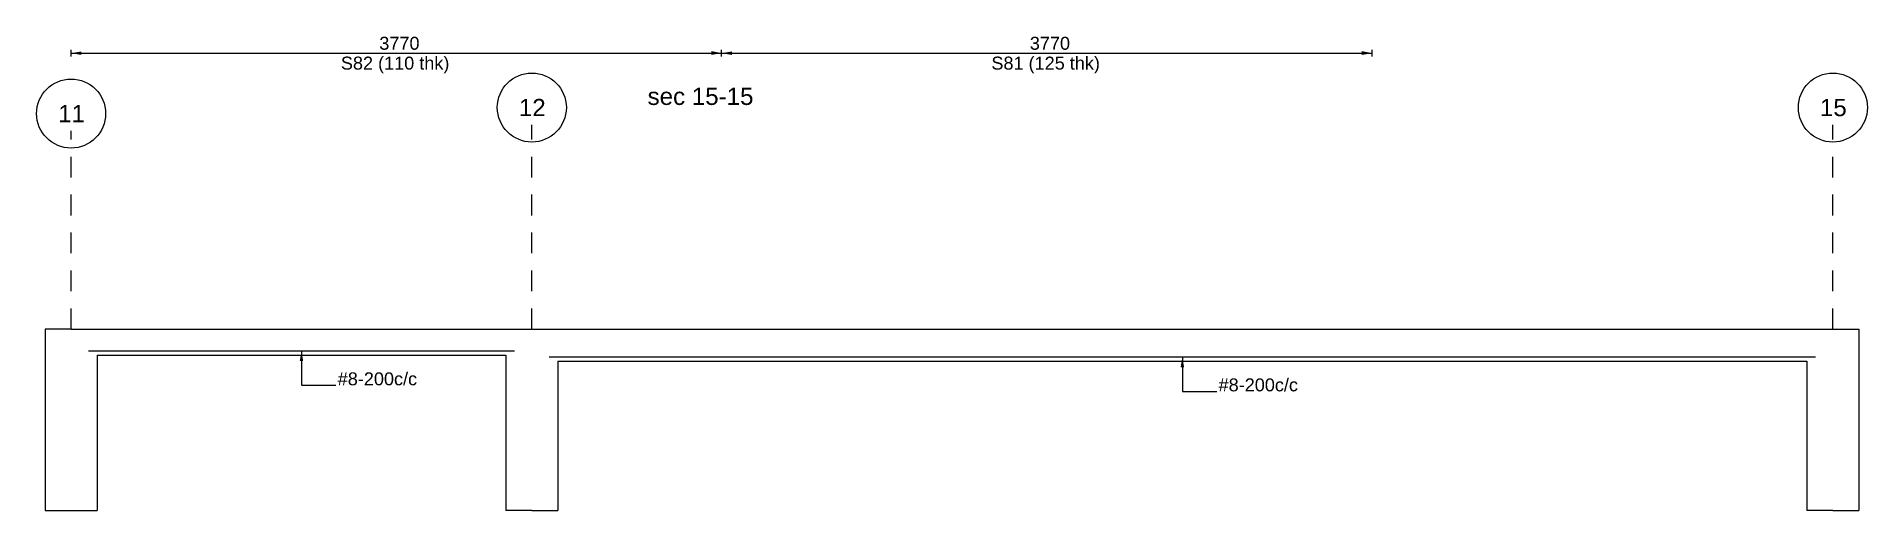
# Model space of a CAD drawing. Extents: x 0 to 119, y -5 to 121.
# Drawn here: x 70.36 to 80.97, y 100.83 to 103.58 of the extents above; entities that cross this region are included whole.
import ezdxf

# ---------------------------------------------------------------- set-up
doc = ezdxf.new("R2010")
doc.units = 0
doc.linetypes.add('ACAD_ISO02W100', pattern=[15, 12, -3])
for name, color, linetype in [('Axisline', 7, 'CONTINUOUS'), ('Axisline_Name', 1, 'CONTINUOUS'), ('LongBars', 1, 'CONTINUOUS'), ('Longsection', 2, 'CONTINUOUS'), ('Section_Name', 1, 'CONTINUOUS'), ('Slab_Bottom_Steel', 1, 'CONTINUOUS'), ('Slab_ID', 4, 'CONTINUOUS'), ('Span_Dim', 7, 'CONTINUOUS'), ('span_line', 7, 'CONTINUOUS')]:
    doc.layers.add(name, color=color, linetype=linetype)
doc.styles.add('STRUDS_Arial', font='ARIAL.TTF', dxfattribs={"height": 0.04})

msp = doc.modelspace()

# ---------------------------------------------------------------- texts
at = {"layer": 'Axisline_Name', "style": 'STRUDS_Arial'}
for s, p in [('11', (70.483, 103.08)), ('12', (73.153, 103.115)), ('15', (80.693, 103.115))]:
    msp.add_text(s, height=0.1, dxfattribs=at).set_placement(p)
at = {"layer": 'LongBars', "style": 'STRUDS_Arial'}
for p in [(72.103, 101.555), (77.208, 101.52)]:
    msp.add_text('#8-200c/c', height=0.075, dxfattribs=at).set_placement(p)
at = {"layer": 'Section_name', "style": 'STRUDS_Arial'}
msp.add_text('sec 15-15', height=0.1, dxfattribs=at).set_placement((73.899, 103.18))
at = {"layer": 'Slab_ID', "style": 'STRUDS_Arial'}
for s, p in [('S82 (110 thk)', (72.1213, 103.385)), ('S81 (125 thk)', (75.8913, 103.385))]:
    msp.add_text(s, height=0.075, dxfattribs=at).set_placement(p)
at = {"layer": 'Span_Dim', "style": 'STRUDS_Arial'}
for p in [(72.344, 103.5), (76.114, 103.5)]:
    msp.add_text('3770', height=0.075, dxfattribs=at).set_placement(p)

# ---------------------------------------------------------------- linework, layer by layer
at = {"layer": 'Axisline', "linetype": 'ACAD_ISO02W100', "ltscale": 0.01}
for p, q in [((70.558, 101.88), (70.558, 103.03)), ((73.228, 101.88), (73.228, 103.065)), ((80.768, 101.88), (80.768, 103.065))]:
    msp.add_line(p, q, dxfattribs=at)
at = {"layer": 'Axisline'}
for centre in [(73.228, 103.165), (80.768, 103.165), (70.558, 103.13)]:
    msp.add_circle(centre, 0.2, dxfattribs=at)
at = {"layer": 'Longsection'}
for p, q in [((70.558, 101.88), (70.408, 101.88)), ((70.408, 101.88), (70.408, 100.83)), ((70.558, 101.88), (73.228, 101.88)), ((73.228, 101.88), (80.768, 101.88)), ((80.768, 101.88), (80.918, 101.88)), ((80.918, 101.88), (80.918, 100.83)), ((70.708, 101.73), (73.078, 101.73)), ((70.708, 101.73), (70.708, 100.83)), ((73.078, 101.73), (73.078, 100.83)), ((73.378, 101.695), (80.618, 101.695)), ((73.378, 101.695), (73.378, 100.83)), ((80.618, 101.695), (80.618, 100.83)), ((70.408, 100.83), (70.558, 100.83)), ((70.558, 100.83), (70.708, 100.83)), ((73.228, 100.83), (73.078, 100.83)), ((73.228, 100.83), (73.378, 100.83)), ((80.768, 100.83), (80.618, 100.83)), ((80.768, 100.83), (80.918, 100.83))]:
    msp.add_line(p, q, dxfattribs=at)
at = {"layer": 'Slab_Bottom_Steel'}
for p, q in [((70.658, 101.755), (73.128, 101.755)), ((71.893, 101.755), (71.893, 101.555)), ((73.328, 101.72), (80.668, 101.72)), ((76.998, 101.72), (76.998, 101.52)), ((71.893, 101.555), (72.093, 101.555)), ((76.998, 101.52), (77.198, 101.52))]:
    msp.add_line(p, q, dxfattribs=at)
for points in [[(71.893, 101.755), (71.883, 101.695), (71.893, 101.755), (71.903, 101.695)], [(76.998, 101.72), (76.988, 101.66), (76.998, 101.72), (77.008, 101.66)]]:
    msp.add_solid(points, dxfattribs=at)
at = {"layer": 'Span_Line'}
for p, q in [((70.558, 103.46), (70.558, 103.5)), ((70.558, 103.48), (74.328, 103.48)), ((74.328, 103.46), (74.328, 103.5)), ((74.328, 103.46), (74.328, 103.5)), ((74.328, 103.48), (78.098, 103.48)), ((78.098, 103.46), (78.098, 103.5))]:
    msp.add_line(p, q, dxfattribs=at)
for points in [[(70.558, 103.48), (70.618, 103.49), (70.558, 103.48), (70.618, 103.47)], [(74.328, 103.48), (74.268, 103.492), (74.328, 103.48), (74.268, 103.47)], [(74.328, 103.48), (74.388, 103.49), (74.328, 103.48), (74.388, 103.47)], [(78.098, 103.48), (78.038, 103.492), (78.098, 103.48), (78.038, 103.47)]]:
    msp.add_solid(points, dxfattribs=at)

msp.set_redraw_order([(e.dxf.handle, doc.entitydb.next_handle()) for e in msp.query("TEXT MTEXT ATTDEF DIMENSION ARC_DIMENSION")])  # texts and dimensions are drawn at this point

doc.saveas('drawing.dxf')
